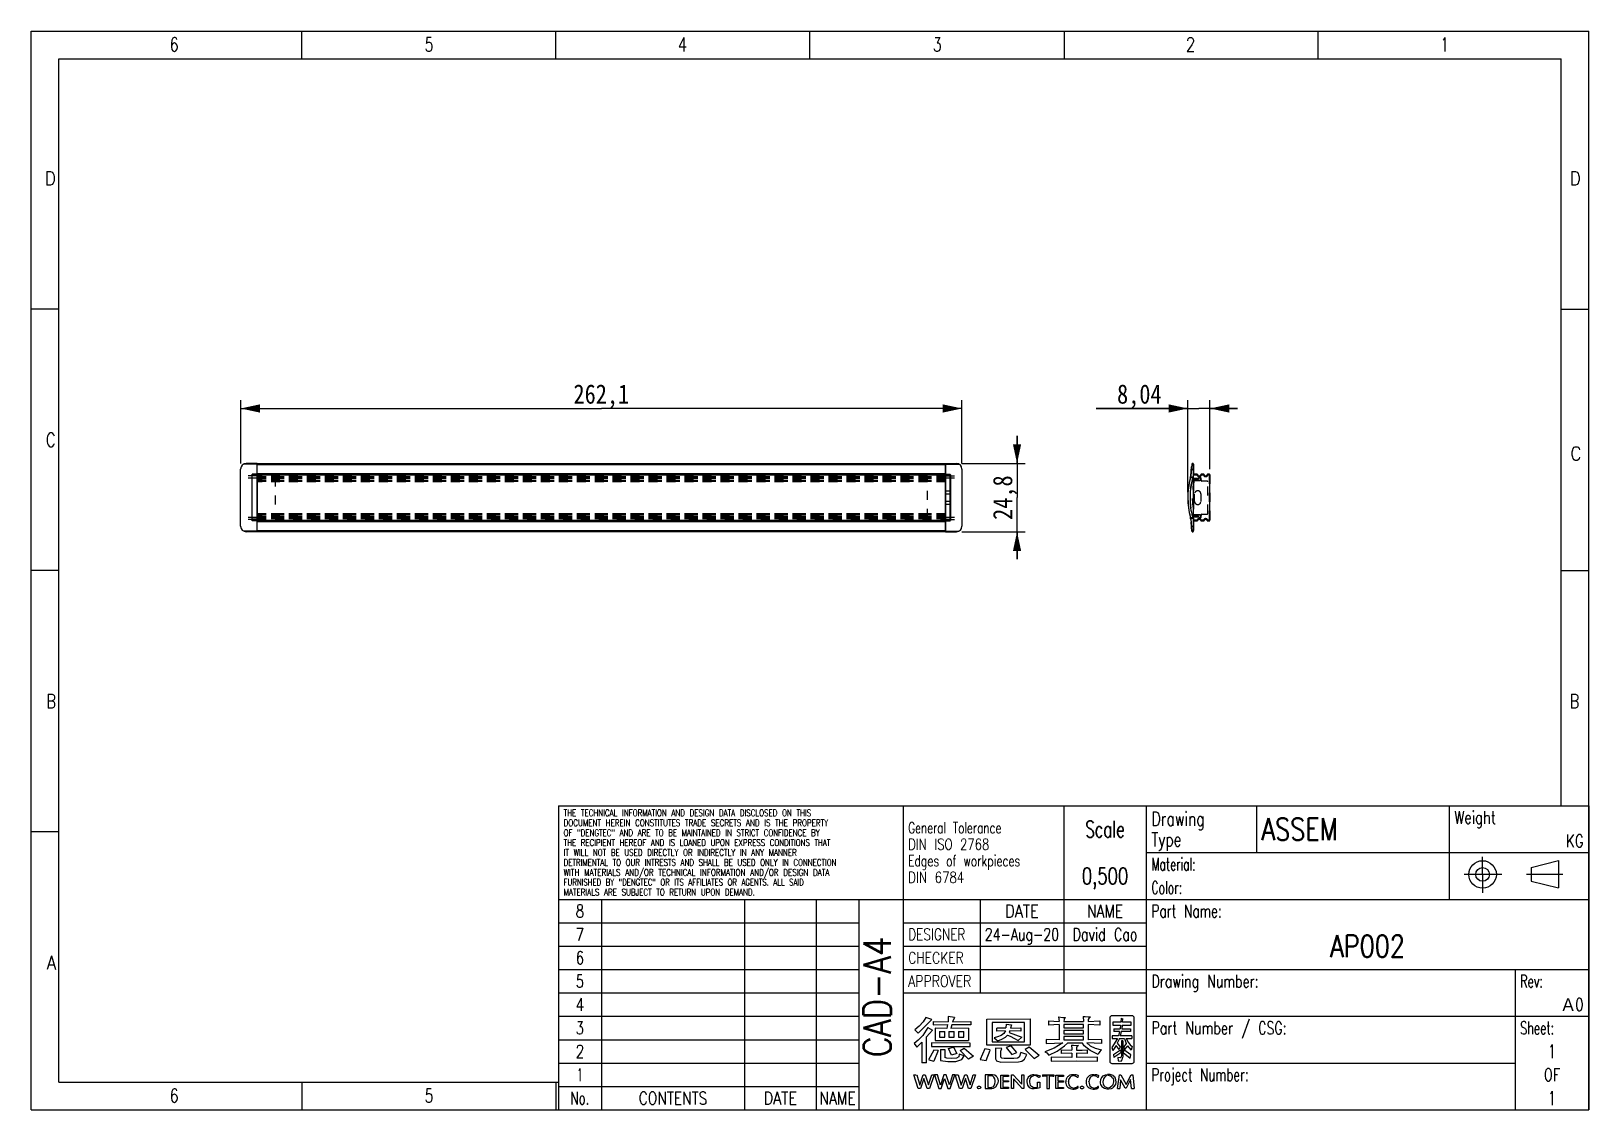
# Model space of a CAD drawing. Extents: x 14 to 580, y 14 to 406.
import ezdxf
from ezdxf.enums import TextEntityAlignment as Align

# ---------------------------------------------------------------- set-up
doc = ezdxf.new("R2010")
doc.units = 0
doc.header["$LTSCALE"] = 32.67
doc.linetypes.add('HIDDEN', pattern=[0.2, 0.1, -0.1])
doc.layers.get('0').update_dxf_attribs({"linetype": 'CONTINUOUS'})
for name, color, linetype in [('AP002-BASE2', 7, 'CONTINUOUS'), ('AP002-BASE3', 7, 'CONTINUOUS'), ('AP002-DIFFUSE3', 7, 'CONTINUOUS'), ('AP002-ENDCAP-012', 7, 'CONTINUOUS'), ('AP002-ENDCAP-013', 7, 'CONTINUOUS'), ('AP002-ENDCAP-022', 7, 'CONTINUOUS'), ('AP002-ENDCAP-023', 7, 'CONTINUOUS'), ('AP0024', 7, 'CONTINUOUS'), ('AP0029', 7, 'CONTINUOUS')]:
    doc.layers.add(name, color=color, linetype=linetype)
doc.styles.get("Standard").update_dxf_attribs({"font": 'SIMHEI.SHX', "width": 0.85})
doc.styles.add('TEXTSTYLE_2', font='TXT.TTF')
doc.styles.add('TEXTSTYLE_3', font='TXT.TTF')
doc.styles.add('TEXTSTYLE_4', font='TXT.TTF')
doc.styles.add('TEXTSTYLE_5', font='TXT.TTF')
doc.styles.add('TEXTSTYLE_6', font='TXT.TTF')
doc.styles.add('TEXTSTYLE_8', font='gdt', dxfattribs={"width": 0.55})
doc.dimstyles.get("Standard").update_dxf_attribs({"dimtxt": 2.5, "dimasz": 2.5, "dimexe": 1.25, "dimexo": 0.625, "dimtad": 1, "dimcen": 2.5, "dimazin": 3, "dimtfac": 1, "dimtmove": 0, "dimatfit": 3})

msp = doc.modelspace()

# ---------------------------------------------------------------- texts
at = {"layer": 'AP0029', "color": 7, "style": 'TEXTSTYLE_2'}
for s, width, p in [('6', 0.785714, (67.634, 398.659)), ('4', 0.785714, (252.301, 398.659)), ('2', 0.785714, (436.967, 398.659)), ('D', 0.904762, (23, 350)), ('C', 0.833333, (23, 255)), ('B', 0.785714, (23, 160)), ('A', 0.857143, (23, 65)), ('6', 0.785714, (67.634, 16.659))]:
    msp.add_text(s, height=5, dxfattribs=dict(at, width=width)).set_placement(p, align=Align.RIGHT)
for s, width, p in [('5', 0.714286, (157.033, 398.659)), ('3', 0.714286, (341.699, 398.659)), ('1', 0.571429, (526.366, 398.659)), ('D', 0.904762, (573, 350)), ('B', 0.785714, (573, 160)), ('5', 0.714286, (157.033, 16.659))]:
    msp.add_text(s, height=5, dxfattribs=dict(at, width=width)).set_placement(p)
at = {"layer": 'AP0029', "color": 7, "style": 'TEXTSTYLE_2', "text_generation_flag": 2, "width": 0.833333}
msp.add_text('C', height=5, rotation=180, dxfattribs=at).set_placement((577.167, 255), align=Align.RIGHT)
at = {"layer": 'AP0029', "color": 3}
for s, height, style, width, p in [('THE TECHNICAL INFORMATION AND DESIGN DATA DISCLOSED ON THIS', 2.4, 'TEXTSTYLE_3', 0.786118, (207.475, 120.7)), ('DOCUMENT HEREIN CONSTITUTES TRADE SECRETS AND IS THE PROPERTY', 2.4, 'TEXTSTYLE_3', 0.790398, (207.475, 117.1)), ('Drawing', 5, 'TEXTSTYLE_5', 0.744898, (421.075, 117.25)), ('ASSEM', 8, 'TEXTSTYLE_5', 0.8, (461.075, 112)), ('Weight ', 4.6, 'TEXTSTYLE_5', 0.768707, (531.075, 117.95)), ('OF "DENGTEC" AND ARE TO BE MAINTAINED IN STRICT CONFIDENCE BY', 2.4, 'TEXTSTYLE_3', 0.782592, (207.475, 113.5)), ('General Tolerance', 4, 'TEXTSTYLE_4', 0.693277, (332.675, 114.5)), ('Type ', 5, 'TEXTSTYLE_5', 0.738095, (421.075, 109.75)), ('THE RECIPIENT HEREOF AND IS LOANED UPON EXPRESS CONDITIONS THAT', 2.4, 'TEXTSTYLE_3', 0.779289, (207.475, 109.9)), ('IT WILL NOT BE USED DIRECTLY OR INDIRECTLY IN ANY MANNER ', 2.4, 'TEXTSTYLE_3', 0.784879, (207.475, 106.3)), ('DIN ISO 2768', 4, 'TEXTSTYLE_4', 0.771825, (332.675, 108.5)), ('WITH MATERIALS AND/OR TECHNICAL INFORMATION AND/OR DESIGN DATA', 2.4, 'TEXTSTYLE_3', 0.797619, (207.475, 99.1)), ('DETRIMENTAL TO OUR INTRESTS AND SHALL BE USED ONLY IN CONNECTION ', 2.4, 'TEXTSTYLE_3', 0.780586, (207.475, 102.7)), ('Edges of workpieces', 4, 'TEXTSTYLE_4', 0.711779, (332.675, 102.5)), ('Material:', 4.6, 'TEXTSTYLE_5', 0.621693, (421.075, 100.95)), ('FURNISHED BY "DENGTEC" OR ITS AFFILIATES OR AGENTS. ALL SAID', 2.4, 'TEXTSTYLE_3', 0.76746, (207.475, 95.5)), ('DIN 6784', 4, 'TEXTSTYLE_4', 0.782738, (332.675, 96.5)), ('Color:', 4.6, 'TEXTSTYLE_5', 0.626984, (421.075, 92.45)), ('MATERIALS ARE SUBJECT TO RETURN UPON DEMAND.', 2.4, 'TEXTSTYLE_3', 0.785714, (207.475, 91.9)), ('Part Name:', 4.6, 'TEXTSTYLE_5', 0.7, (421.075, 83.95)), ('DESIGNER', 4.2, 'TEXTSTYLE_6', 0.764881, (332.675, 75.65)), ('CHECKER', 4.2, 'TEXTSTYLE_6', 0.778912, (332.675, 67.15)), ('APPROVER', 4.2, 'TEXTSTYLE_6', 0.791667, (332.675, 58.65)), ('Drawing Number:', 4.6, 'TEXTSTYLE_5', 0.72381, (421.075, 58.45)), ('Rev:', 4.6, 'TEXTSTYLE_5', 0.642857, (555.075, 58.45)), ('Part Number / CSG:', 4.6, 'TEXTSTYLE_5', 0.727513, (421.075, 41.45)), ('Sheet:', 4.6, 'TEXTSTYLE_5', 0.642857, (555.075, 41.45)), ('Project Number:', 4.6, 'TEXTSTYLE_5', 0.680952, (421.075, 24.45))]:
    msp.add_text(s, height=height, dxfattribs=dict(at, style=style, width=width)).set_placement(p)
at = {"layer": 'AP0029', "color": 3, "style": 'TEXTSTYLE_5'}
for s, height, width, p in [('Scale', 6, 0.671429, (404.2, 113)), ('0,500', 6, 0.728571, (404.2, 96)), ('8', 4.6, 0.785714, (213.4, 83.95)), ('DATE', 4.6, 0.833333, (374, 83.95)), ('NAME', 4.6, 0.803571, (404.2, 83.95)), ('7', 4.6, 0.785714, (213.4, 75.45)), ('24-Aug-20', 4.4, 0.761905, (374, 75.55)), ('David Cao', 4.6, 0.73545, (404.2, 75.45)), ('AP002', 8, 0.8, (499.6, 69.5)), ('6', 4.6, 0.785714, (213.4, 66.95)), ('5', 4.6, 0.714286, (213.4, 58.45)), ('4', 4.6, 0.785714, (213.4, 49.95)), ('3', 4.6, 0.714286, (213.4, 41.45)), ('2', 4.6, 0.785714, (213.4, 32.95)), ('1', 5, 0.571429, (566.6, 32.75)), ('1', 4.6, 0.571429, (213.4, 24.45)), ('OF', 4.6, 0.75, (566.6, 24.45)), ('No.', 4.6, 0.690476, (213.4, 15.95)), ('CONTENTS', 4.6, 0.800595, (247.2, 15.95)), ('DATE', 4.6, 0.833333, (286.2, 15.95)), ('NAME', 4.6, 0.803571, (307, 15.95)), ('1', 5, 0.571429, (566.6, 15.75))]:
    msp.add_text(s, height=height, dxfattribs=dict(at, width=width)).set_placement(p, align=Align.CENTER)
at = {"layer": 'AP0029', "color": 3, "style": 'TEXTSTYLE_5', "width": 0.785714}
for s, p in [('  KG', (578.125, 109.45)), ('0', (578.125, 49.95))]:
    msp.add_text(s, height=4.6, dxfattribs=at).set_placement(p, align=Align.RIGHT)
at = {"layer": 'AP0029', "color": 3, "style": 'TEXTSTYLE_2', "width": 0.825397}
msp.add_text('CAD-A4', height=10, rotation=90, dxfattribs=at).set_placement((326.425, 77.012), align=Align.RIGHT)
at = {"layer": 'AP0029', "color": 3, "style": 'TEXTSTYLE_8'}
msp.add_text('A', height=4.6, dxfattribs=at).set_placement((574.511, 49.95), align=Align.RIGHT)

# ---------------------------------------------------------------- blocks, each defined once
blk = doc.blocks.new('SYMBOL_283_BL0', base_point=(374.78, 34.86))
at = {"layer": 'AP0029', "color": 7}
for p, q in [((336.31, 41.86), (341.3, 46.84)), ((338.1, 45.94), (336.66, 44.38)), ((339.1, 47.61), (338.1, 45.94)), ((341.3, 46.84), (339.1, 47.61)), ((341.74, 46.12), (341.74, 44.85)), ((341.74, 46.12), (347.17, 46.03)), ((347.18, 47.9), (347.17, 46.03)), ((349.45, 47.59), (347.18, 47.9)), ((349.45, 47.59), (348.82, 46.03)), ((348.82, 46.03), (355.48, 46.08)), ((355.48, 46.08), (355.48, 44.86)), ((361.23, 37.51), (361.28, 46.99)), ((361.28, 46.99), (377.01, 47.02)), ((363.25, 45.72), (363.25, 38.77)), ((374.99, 45.72), (363.25, 45.72)), ((374.99, 38.77), (374.99, 45.72)), ((377.01, 47.02), (377.01, 37.51)), ((383.7, 46.32), (387.54, 46.15)), ((383.7, 46.32), (383.7, 44.83)), ((387.31, 47.76), (387.54, 46.15)), ((387.31, 47.76), (388.91, 47.61)), ((388.91, 47.61), (389.85, 47.6)), ((389.3, 46.78), (389.29, 46.15)), ((389.29, 46.15), (396.42, 46.15)), ((389.43, 47.18), (389.3, 46.78)), ((389.85, 47.6), (389.43, 47.18)), ((396.28, 47.96), (396.42, 46.15)), ((396.28, 47.96), (396.98, 47.88)), ((396.98, 47.88), (398.08, 47.8)), ((398.08, 47.8), (398.94, 47.79)), ((398.27, 47.21), (398.13, 46.82)), ((398.13, 46.82), (398.13, 46.14)), ((398.13, 46.14), (402.28, 46.31)), ((398.94, 47.79), (398.27, 47.21)), ((402.28, 46.31), (402.28, 44.82)), ((405.9, 47.37), (405.9, 31.66)), ((414.04, 48.16), (406.7, 48.16)), ((409.97, 45.82), (407.08, 45.82)), ((407.08, 45.82), (407.08, 44.8)), ((410.08, 47.31), (409.97, 45.82)), ((410.08, 47.31), (410.67, 47.13)), ((410.56, 45.82), (410.67, 47.13)), ((413.66, 45.82), (410.56, 45.82)), ((413.66, 44.8), (413.66, 45.82)), ((414.83, 31.66), (414.83, 47.37)), ((336.66, 44.38), (335.05, 43.09)), ((335.05, 43.09), (336.31, 41.86)), ((337.99, 41.01), (336.32, 39.31)), ((339.82, 43.9), (337.99, 41.01)), ((339.33, 40.59), (341.52, 42.91)), ((339.33, 31.06), (339.33, 40.59)), ((339.82, 43.9), (341.52, 42.91)), ((341.75, 44.85), (347, 44.96)), ((342.45, 43.66), (342.43, 39.24)), ((346.68, 43.55), (342.45, 43.66)), ((344.01, 42.51), (344.01, 40.37)), ((344.03, 42.51), (346.02, 42.51)), ((344.03, 40.37), (346.02, 40.37)), ((346.02, 40.37), (346.02, 42.51)), ((347, 44.97), (346.68, 43.55)), ((347.46, 42.51), (347.46, 40.37)), ((347.46, 42.51), (349.44, 42.51)), ((347.46, 40.37), (349.44, 40.37)), ((348.49, 44.95), (348.16, 43.54)), ((354.56, 43.65), (348.16, 43.54)), ((355.48, 44.86), (348.49, 44.95)), ((349.44, 40.37), (349.44, 42.51)), ((350.92, 42.51), (350.92, 40.37)), ((350.95, 42.51), (352.93, 42.51)), ((350.95, 40.37), (352.93, 40.37)), ((352.93, 40.37), (352.93, 42.51)), ((354.56, 43.65), (354.54, 39.24)), ((365.13, 40.5), (363.92, 40.21)), ((363.92, 40.21), (364.7, 39.62)), ((364.74, 43.64), (364.74, 42.62)), ((368.01, 42.72), (364.88, 42.59)), ((364.9, 43.83), (368.17, 43.81)), ((366.52, 41.04), (365.13, 40.5)), ((365.2, 39.07), (366.76, 39.68)), ((367.44, 41.77), (366.52, 41.04)), ((366.76, 39.68), (368.05, 40.46)), ((368.01, 42.72), (367.44, 41.77)), ((368.05, 40.46), (368.76, 41.14)), ((368.26, 45.12), (368.17, 43.81)), ((368.26, 45.12), (370.24, 44.84)), ((368.76, 41.14), (369.77, 40.72)), ((369.64, 42.72), (369.37, 42.06)), ((369.37, 42.06), (373.94, 40.46)), ((373.57, 42.59), (369.64, 42.72)), ((369.77, 40.72), (371.35, 39.95)), ((370.24, 44.84), (369.9, 43.72)), ((369.9, 43.72), (373.57, 43.84)), ((371.35, 39.95), (372.6, 39.21)), ((372.6, 39.21), (373.94, 40.46)), ((373.57, 43.84), (373.57, 42.59)), ((387.55, 44.97), (383.7, 44.83)), ((387.55, 44.97), (387.55, 39.42)), ((396.42, 44.97), (389.29, 44.97)), ((389.29, 44.97), (389.29, 43.82)), ((389.29, 43.82), (396.42, 43.82)), ((396.42, 42.86), (389.29, 42.86)), ((389.29, 42.86), (389.29, 41.61)), ((389.29, 41.61), (396.42, 41.61)), ((396.42, 40.65), (389.29, 40.65)), ((389.29, 40.65), (389.29, 39.43)), ((396.42, 43.82), (396.42, 44.97)), ((396.42, 41.61), (396.42, 42.86)), ((396.42, 39.43), (396.42, 40.65)), ((402.28, 44.82), (398.13, 44.97)), ((398.13, 44.97), (398.13, 39.42)), ((408.71, 39.88), (406.66, 36.7)), ((409.05, 40.91), (406.79, 40.91)), ((406.79, 40.91), (406.79, 39.88)), ((406.79, 39.88), (408.71, 39.88)), ((407.08, 44.8), (409.86, 44.8)), ((407.34, 43.47), (409.67, 43.47)), ((407.34, 43.47), (407.34, 42.44)), ((409.48, 42.44), (407.34, 42.44)), ((409.43, 39.88), (408.67, 38.17)), ((409.48, 42.44), (409.05, 40.91)), ((409.43, 39.88), (411.28, 39.88)), ((409.86, 44.8), (409.67, 43.47)), ((410.11, 42.44), (409.74, 40.91)), ((413.96, 40.91), (409.74, 40.91)), ((413.41, 42.44), (410.11, 42.44)), ((410.45, 44.8), (410.28, 43.47)), ((410.28, 43.47), (413.41, 43.47)), ((410.45, 44.8), (413.66, 44.8)), ((411.28, 39.88), (411.93, 38.06)), ((411.89, 39.88), (412.55, 38.56)), ((411.89, 39.88), (413.96, 39.88)), ((413.41, 43.47), (413.41, 42.44)), ((413.96, 40.91), (413.96, 39.88)), ((336.32, 39.31), (334.83, 38.16)), ((334.83, 38.16), (335.82, 36.75)), ((335.82, 36.75), (337.61, 38.59)), ((337.61, 38.59), (337.61, 31.06)), ((341.99, 35.73), (340.09, 32.21)), ((355.15, 38.27), (341.18, 38.29)), ((341.18, 38.29), (341.18, 37.02)), ((341.18, 37.02), (355.15, 37.05)), ((343.55, 35.51), (341.99, 35.73)), ((343.55, 35.51), (342.01, 31.65)), ((342.43, 39.24), (354.54, 39.24)), ((344.41, 35.97), (346.02, 35.87)), ((344.41, 35.97), (344.41, 31.96)), ((346.02, 35.87), (346.02, 33.01)), ((347.34, 36.35), (349.11, 36.76)), ((348.47, 33.89), (347.34, 36.35)), ((350.32, 34.42), (348.47, 33.89)), ((349.11, 36.76), (350.32, 34.42)), ((351.23, 34.29), (351.02, 33.3)), ((352.98, 33.6), (351.23, 34.29)), ((351.61, 35.53), (353.06, 36.36)), ((354.64, 32.44), (351.61, 35.53)), ((353.06, 36.36), (356.39, 33.51)), ((355.15, 37.07), (355.15, 38.27)), ((360.48, 36.11), (358.82, 32.24)), ((362.45, 35.75), (360.48, 36.11)), ((361.07, 31.88), (362.44, 35.73)), ((377.01, 37.51), (361.23, 37.51)), ((363.25, 38.77), (374.99, 38.77)), ((364.35, 36.45), (364.37, 32.53)), ((366.7, 36.24), (364.35, 36.45)), ((364.7, 39.62), (365.2, 39.07)), ((366.3, 35.37), (366.7, 36.24)), ((366.36, 33.14), (366.3, 35.37)), ((370.11, 37.22), (368.29, 36.62)), ((368.29, 36.62), (370.3, 34.05)), ((372.18, 34.78), (370.11, 37.22)), ((370.3, 34.05), (372.18, 34.78)), ((373.52, 34.89), (373.28, 33.73)), ((375.75, 34.06), (373.55, 34.88)), ((374.92, 32.44), (375.75, 34.06)), ((376.68, 36.78), (375.21, 35.88)), ((375.21, 35.88), (378.4, 32.71)), ((380.23, 33.8), (376.68, 36.78)), ((385.77, 36.42), (382.3, 35.06)), ((382.3, 35.06), (383.01, 34.67)), ((387.55, 39.42), (382.87, 39.59)), ((382.87, 39.59), (382.87, 38.15)), ((382.87, 38.15), (388.89, 38.33)), ((383.01, 34.67), (383.78, 33.85)), ((383.79, 33.85), (386.79, 35.34)), ((388.89, 38.33), (385.77, 36.42)), ((386.79, 35.34), (389.51, 37.2)), ((388.3, 35.77), (392.18, 35.63)), ((388.3, 35.77), (388.3, 34.44)), ((392.18, 34.59), (388.3, 34.44)), ((389.29, 39.43), (396.42, 39.43)), ((389.51, 37.2), (390.52, 38.18)), ((396.03, 38.18), (390.52, 38.18)), ((392.01, 37.55), (392.16, 36.21)), ((392.01, 37.55), (392.76, 37.48)), ((392.16, 36.21), (392.18, 35.63)), ((392.18, 34.59), (392.18, 32.96)), ((392.76, 37.48), (393.86, 37.44)), ((393.86, 36.58), (393.85, 35.64)), ((393.85, 35.64), (395.91, 35.68)), ((397.68, 34.44), (393.85, 34.58)), ((393.85, 34.58), (393.85, 32.96)), ((393.86, 37.44), (394.51, 37.42)), ((393.98, 36.94), (393.86, 36.58)), ((394.51, 37.42), (393.98, 36.94)), ((395.91, 35.68), (397.68, 35.76)), ((396.68, 37.26), (396.03, 38.18)), ((398.85, 35.57), (396.68, 37.26)), ((397.62, 38.33), (398.85, 37.29)), ((402.9, 38.14), (397.62, 38.33)), ((397.68, 35.76), (397.68, 34.44)), ((402.9, 39.59), (398.13, 39.42)), ((398.85, 37.29), (400.6, 36.43)), ((401.74, 34.12), (398.85, 35.57)), ((400.6, 36.43), (402.93, 35.85)), ((401.95, 34.7), (401.74, 34.12)), ((402.4, 35.36), (401.95, 34.7)), ((402.93, 35.85), (402.4, 35.36)), ((402.9, 39.59), (402.9, 38.14)), ((406.66, 36.7), (407, 35.61)), ((408.27, 37.39), (407, 35.61)), ((407.22, 34.16), (409.81, 35.76)), ((407.22, 34.16), (407.4, 33.02)), ((409.94, 34.7), (407.4, 33.02)), ((409.33, 35.87), (408.27, 37.39)), ((408.67, 38.17), (409.68, 36.85)), ((409.68, 36.85), (409.33, 35.87)), ((409.81, 35.76), (409.94, 34.7)), ((410.71, 39.08), (410.14, 39.08)), ((410.14, 39.08), (410.14, 33.81)), ((410.71, 39.08), (410.71, 33.14)), ((411.05, 35.78), (410.82, 34.8)), ((410.82, 34.8), (413.29, 32.77)), ((411.93, 38.06), (410.98, 36.93)), ((410.98, 36.93), (411.29, 35.98)), ((413.56, 33.97), (411.05, 35.78)), ((412.37, 37.32), (411.29, 35.98)), ((412.37, 37.32), (412.93, 36.56)), ((412.55, 38.56), (413.32, 37.62)), ((412.93, 36.56), (413.72, 35.74)), ((413.29, 32.77), (413.56, 33.97)), ((413.32, 37.62), (414.08, 37.01)), ((414.08, 37.01), (413.72, 35.74)), ((339.33, 31.06), (337.61, 31.06)), ((340.13, 32.2), (342.01, 31.65)), ((344.41, 31.96), (347.11, 31.54)), ((346.71, 32.76), (346.02, 33.01)), ((348.47, 32.69), (346.71, 32.76)), ((347.11, 31.54), (350.01, 31.58)), ((350.22, 32.79), (348.47, 32.69)), ((350.01, 31.58), (352.16, 32.24)), ((351.02, 33.3), (350.22, 32.79)), ((352.16, 32.24), (352.98, 33.6)), ((356.39, 33.51), (354.64, 32.44)), ((358.82, 32.24), (361.07, 31.88)), ((364.37, 32.53), (364.79, 31.79)), ((364.79, 31.79), (366.33, 31.38)), ((366.33, 31.38), (372.76, 31.4)), ((366.67, 32.78), (366.36, 33.14)), ((367.54, 32.62), (366.67, 32.78)), ((371.08, 32.61), (367.54, 32.62)), ((372.45, 32.8), (371.08, 32.61)), ((373.01, 33.17), (372.45, 32.8)), ((372.76, 31.4), (373.98, 31.68)), ((373.28, 33.73), (373.01, 33.17)), ((373.98, 31.68), (374.92, 32.44)), ((378.4, 32.71), (380.29, 33.83)), ((392.18, 32.96), (384.64, 33.11)), ((384.64, 33.11), (384.64, 31.65)), ((384.64, 31.65), (393.7, 31.79)), ((393.7, 31.79), (401.46, 31.65)), ((401.46, 33.11), (393.85, 32.96)), ((401.46, 31.65), (401.46, 33.11)), ((406.7, 30.86), (414.04, 30.86)), ((409.73, 32.95), (408.83, 33.07)), ((408.83, 33.07), (408.92, 31.75)), ((408.92, 31.75), (410.04, 31.72)), ((409.96, 33.06), (409.73, 32.95)), ((410.09, 33.3), (409.96, 33.06)), ((410.04, 31.72), (410.47, 32.16)), ((410.14, 33.81), (410.09, 33.3)), ((410.47, 32.16), (410.71, 33.14)), ((334.73, 26.7), (335.61, 26.69)), ((336.32, 21.74), (334.73, 26.7)), ((335.76, 26.69), (336.88, 22.98)), ((336.88, 22.98), (338.14, 26.7)), ((338.41, 25.4), (337.18, 21.74)), ((338.14, 26.7), (338.89, 26.69)), ((339.57, 21.74), (338.41, 25.4)), ((338.89, 26.69), (340.11, 23.03)), ((340.11, 23.03), (341.29, 26.7)), ((342.08, 26.69), (340.37, 21.74)), ((341.29, 26.7), (342.08, 26.69)), ((342.26, 26.7), (343.85, 21.74)), ((343.28, 26.69), (342.26, 26.7)), ((344.41, 22.98), (343.28, 26.69)), ((345.67, 26.69), (344.41, 22.98)), ((344.71, 21.74), (345.93, 25.4)), ((346.42, 26.69), (345.67, 26.69)), ((345.93, 25.4), (347.1, 21.74)), ((347.64, 23.03), (346.42, 26.69)), ((348.81, 26.7), (347.64, 23.03)), ((347.9, 21.74), (349.61, 26.69)), ((349.61, 26.69), (348.81, 26.7)), ((349.78, 26.7), (350.81, 26.69)), ((351.38, 21.74), (349.78, 26.7)), ((350.81, 26.69), (351.93, 22.98)), ((351.93, 22.98), (353.2, 26.7)), ((353.46, 25.4), (352.24, 21.74)), ((353.2, 26.7), (353.95, 26.69)), ((354.63, 21.74), (353.46, 25.4)), ((353.95, 26.69), (355.17, 23.03)), ((355.17, 23.03), (356.34, 26.7)), ((357.14, 26.69), (355.43, 21.74)), ((356.34, 26.7), (357.14, 26.69)), ((363.33, 26.7), (360.62, 26.69)), ((360.62, 26.69), (360.62, 21.81)), ((361.57, 26.34), (361.57, 22.14)), ((362.5, 26.33), (361.57, 26.33)), ((363.41, 26.19), (362.5, 26.33)), ((364.1, 26.54), (363.33, 26.7)), ((363.85, 25.89), (363.41, 26.19)), ((363.72, 22.54), (364.15, 23.29)), ((364.11, 25.32), (363.85, 25.89)), ((364.86, 25.99), (364.1, 26.54)), ((364.26, 24.62), (364.11, 25.32)), ((364.15, 23.29), (364.28, 24.25)), ((364.28, 24.25), (364.26, 24.62)), ((364.51, 22.4), (365.16, 23.39)), ((364.86, 25.99), (365.22, 25.26)), ((365.34, 24.42), (365.16, 23.39)), ((365.22, 25.26), (365.34, 24.42)), ((366.35, 26.63), (369.18, 26.63)), ((366.35, 21.81), (366.35, 26.63)), ((369.18, 26.17), (367.07, 26.17)), ((367.07, 26.17), (367.07, 24.58)), ((367.07, 24.58), (369.18, 24.58)), ((369.18, 24.13), (367.07, 24.13)), ((367.07, 24.13), (367.07, 22.24)), ((369.18, 26.63), (369.18, 26.17)), ((369.18, 24.58), (369.18, 24.13)), ((370.23, 21.81), (370.23, 26.69)), ((370.23, 26.69), (370.85, 26.69)), ((370.85, 26.69), (373.95, 23.28)), ((374.12, 21.81), (370.95, 25.32)), ((370.95, 25.32), (370.95, 21.81)), ((373.95, 23.28), (373.95, 26.69)), ((373.95, 26.69), (374.67, 26.69)), ((374.67, 26.69), (374.67, 21.81)), ((375.81, 24.84), (375.73, 24.14)), ((375.73, 24.14), (376.01, 22.92)), ((376.28, 25.85), (375.81, 24.84)), ((376.01, 22.92), (376.69, 22.14)), ((377.11, 26.48), (376.28, 25.85)), ((376.76, 24.7), (376.73, 24.22)), ((376.73, 24.22), (376.82, 23.5)), ((376.89, 25.2), (376.76, 24.7)), ((376.82, 23.5), (377.04, 22.96)), ((377.17, 25.7), (376.89, 25.2)), ((377.04, 22.96), (377.46, 22.43)), ((377.82, 26.7), (377.11, 26.48)), ((377.7, 26.15), (377.17, 25.7)), ((378.5, 26.43), (377.7, 26.15)), ((378.38, 26.78), (377.82, 26.7)), ((378.38, 26.78), (379.47, 26.73)), ((379.12, 26.37), (378.5, 26.43)), ((380.14, 25.75), (379.12, 26.37)), ((379.47, 26.73), (380.62, 26.34)), ((379.67, 22.24), (379.67, 24.08)), ((379.67, 24.08), (380.56, 24.08)), ((380.39, 25.75), (380.14, 25.75)), ((380.62, 26.34), (380.39, 25.75)), ((380.56, 24.08), (380.55, 22.02)), ((381.46, 26.74), (385.56, 26.75)), ((381.46, 26.74), (381.46, 26.23)), ((381.46, 26.23), (381.75, 26.23)), ((381.75, 26.23), (383.05, 26.39)), ((383.05, 26.39), (383.05, 21.74)), ((383.97, 21.74), (383.97, 26.39)), ((383.97, 26.39), (385.27, 26.23)), ((385.27, 26.23), (385.56, 26.23)), ((385.56, 26.75), (385.55, 26.26)), ((386.31, 26.56), (389.14, 26.56)), ((386.31, 21.74), (386.31, 26.56)), ((389.14, 26.1), (387.03, 26.1)), ((387.03, 26.1), (387.03, 24.51)), ((387.03, 24.51), (389.14, 24.51)), ((389.14, 24.06), (387.03, 24.06)), ((387.03, 24.06), (387.03, 22.17)), ((389.14, 26.56), (389.14, 26.1)), ((389.14, 24.51), (389.14, 24.06)), ((389.9, 24.19), (389.9, 24.18)), ((390.93, 24.18), (390.93, 24.27)), ((392.87, 26.75), (392.58, 26.74)), ((392.72, 26.44), (392.76, 26.44)), ((392.76, 26.44), (392.84, 26.43)), ((392.84, 26.43), (392.92, 26.42)), ((392.92, 26.42), (393.22, 26.35)), ((393.47, 26.71), (393.16, 26.73)), ((393.77, 26.68), (393.47, 26.71)), ((393.79, 26.06), (394.06, 25.84)), ((394.06, 25.84), (394.41, 25.84)), ((394.41, 25.84), (394.58, 26.4)), ((397.32, 24.19), (397.32, 24.18)), ((398.35, 24.18), (398.35, 24.27)), ((400.29, 26.75), (400, 26.74)), ((400.14, 26.44), (400.18, 26.44)), ((400.18, 26.44), (400.26, 26.43)), ((400.26, 26.43), (400.34, 26.42)), ((400.34, 26.42), (400.64, 26.35)), ((400.89, 26.71), (400.57, 26.73)), ((401.19, 26.68), (400.89, 26.71)), ((401.21, 26.06), (401.48, 25.84)), ((401.48, 25.84), (401.83, 25.84)), ((401.83, 25.84), (402, 26.4)), ((402.55, 24.94), (402.45, 24.18)), ((402.45, 24.18), (402.48, 23.72)), ((402.48, 23.72), (402.6, 23.22)), ((402.94, 25.75), (402.55, 24.94)), ((402.6, 23.22), (403.05, 22.48)), ((402.98, 25.79), (403.58, 26.41)), ((403.48, 24.23), (403.72, 25.22)), ((403.63, 23.24), (403.48, 24.23)), ((403.58, 26.41), (404.35, 26.75)), ((403.63, 23.24), (403.8, 22.85)), ((403.72, 25.22), (404.22, 26.05)), ((404.33, 22.26), (403.8, 22.85)), ((404.72, 26.42), (404.22, 26.05)), ((404.35, 26.75), (405.13, 26.86)), ((405.33, 26.56), (404.72, 26.42)), ((406.11, 26.81), (405.13, 26.86)), ((405.33, 26.56), (406.1, 26.37)), ((406.86, 22.85), (406.05, 22.08)), ((406.52, 26.09), (406.1, 26.37)), ((407.13, 26.49), (406.11, 26.81)), ((406.91, 25.62), (406.52, 26.09)), ((407.04, 23.24), (406.86, 22.85)), ((406.91, 25.62), (407.1, 25.21)), ((407.24, 24.23), (407.04, 23.24)), ((407.1, 25.21), (407.22, 24.73)), ((407.13, 26.49), (407.6, 26.06)), ((407.22, 24.73), (407.24, 24.23)), ((407.44, 22.3), (408.08, 23.15)), ((407.6, 26.06), (407.88, 25.69)), ((408.18, 24.96), (407.88, 25.69)), ((408.08, 23.15), (408.27, 24.08)), ((408.27, 24.08), (408.18, 24.96)), ((408.78, 21.74), (409.47, 26.75)), ((409.47, 26.75), (409.98, 26.75)), ((409.88, 24.96), (409.59, 21.74)), ((411.46, 21.85), (409.88, 24.96)), ((409.98, 26.75), (411.84, 23.21)), ((411.84, 23.21), (413.74, 26.75)), ((413.5, 25.02), (411.87, 21.85)), ((413.8, 21.74), (413.5, 25.02)), ((413.74, 26.75), (414.26, 26.75)), ((414.26, 26.75), (414.83, 21.74)), ((337.18, 21.74), (336.32, 21.74)), ((340.37, 21.74), (339.57, 21.74)), ((343.85, 21.74), (344.71, 21.74)), ((347.1, 21.74), (347.9, 21.74)), ((352.24, 21.74), (351.38, 21.74)), ((355.43, 21.74), (354.63, 21.74)), ((357.83, 22.06), (357.91, 22.39)), ((357.98, 21.77), (357.83, 22.06)), ((357.91, 22.39), (358.26, 22.58)), ((358.26, 21.68), (357.98, 21.77)), ((358.26, 22.58), (358.59, 22.59)), ((358.73, 21.71), (358.26, 21.68)), ((358.59, 22.59), (358.89, 22.44)), ((358.98, 21.92), (358.73, 21.71)), ((358.89, 22.44), (359.02, 22.21)), ((359.02, 22.21), (358.98, 21.92)), ((360.62, 21.81), (362.96, 21.81)), ((361.57, 22.14), (362.34, 22.14)), ((362.34, 22.14), (363.12, 22.21)), ((363.02, 21.81), (363.67, 21.91)), ((363.12, 22.21), (363.72, 22.54)), ((363.67, 21.91), (364.51, 22.4)), ((369.18, 21.81), (366.35, 21.81)), ((367.07, 22.24), (369.18, 22.24)), ((369.18, 22.24), (369.18, 21.81)), ((370.95, 21.81), (370.23, 21.81)), ((374.67, 21.81), (374.12, 21.81)), ((376.69, 22.14), (377.66, 21.75)), ((378.08, 22.07), (377.46, 22.43)), ((377.66, 21.75), (378.45, 21.7)), ((378.66, 21.96), (378.08, 22.07)), ((379.6, 21.79), (378.45, 21.7)), ((379.19, 22.03), (378.66, 21.96)), ((379.19, 22.03), (379.67, 22.24)), ((380.55, 22.02), (379.6, 21.79)), ((383.05, 21.74), (383.97, 21.74)), ((389.14, 21.74), (386.31, 21.74)), ((387.03, 22.17), (389.14, 22.17)), ((389.14, 22.17), (389.14, 21.74)), ((392.5, 21.56), (392.79, 21.56)), ((392.79, 21.56), (392.99, 21.57)), ((392.99, 21.57), (393.19, 21.59)), ((393.19, 21.59), (393.39, 21.63)), ((393.39, 21.63), (393.6, 21.67)), ((393.6, 21.67), (393.65, 21.69)), ((393.65, 21.69), (393.71, 21.7)), ((393.71, 21.7), (394.01, 21.8)), ((394.01, 21.8), (394.11, 21.85)), ((394.11, 21.85), (394.21, 21.9)), ((394.47, 22.47), (394.18, 22.46)), ((394.21, 21.9), (394.31, 21.96)), ((394.31, 21.96), (394.41, 22.02)), ((394.41, 22.02), (394.47, 22.47)), ((395.28, 21.98), (395.31, 22.3)), ((395.41, 21.77), (395.28, 21.98)), ((395.31, 22.3), (395.47, 22.51)), ((395.7, 21.68), (395.41, 21.77)), ((395.47, 22.51), (395.7, 22.58)), ((395.7, 22.58), (396.02, 22.59)), ((396.01, 21.68), (395.7, 21.68)), ((396.16, 21.71), (396.01, 21.68)), ((396.02, 22.59), (396.26, 22.5)), ((396.36, 21.85), (396.16, 21.71)), ((396.26, 22.5), (396.43, 22.3)), ((396.46, 22.12), (396.36, 21.85)), ((396.43, 22.3), (396.46, 22.12)), ((399.92, 21.56), (400.21, 21.56)), ((400.21, 21.56), (400.41, 21.57)), ((400.41, 21.57), (400.61, 21.59)), ((400.61, 21.59), (400.81, 21.63)), ((400.81, 21.63), (401.02, 21.67)), ((401.02, 21.67), (401.07, 21.69)), ((401.07, 21.69), (401.13, 21.7)), ((401.13, 21.7), (401.43, 21.8)), ((401.43, 21.8), (401.53, 21.85)), ((401.53, 21.85), (401.63, 21.9)), ((401.88, 22.47), (401.6, 22.46)), ((401.63, 21.9), (401.73, 21.96)), ((401.73, 21.96), (401.83, 22.02)), ((401.83, 22.02), (401.88, 22.47)), ((403.05, 22.48), (403.35, 22.22)), ((403.35, 22.22), (404.02, 21.83)), ((404.02, 21.83), (404.85, 21.63)), ((405.37, 21.9), (404.33, 22.26)), ((404.85, 21.63), (405.56, 21.62)), ((406.05, 22.08), (405.37, 21.9)), ((405.56, 21.62), (406.54, 21.79)), ((406.54, 21.79), (407.01, 22.01)), ((407.01, 22.01), (407.44, 22.3)), ((408.78, 21.74), (409.59, 21.74)), ((411.87, 21.85), (411.46, 21.85)), ((413.8, 21.74), (414.83, 21.74))]:
    blk.add_line(p, q, dxfattribs=at)
for centre, radius, start, end in [((406.7, 47.37), 0.799, 90, 180), ((414.04, 47.37), 0.799, 0, 90), ((406.7, 31.66), 0.799, 180, 270), ((414.04, 31.66), 0.799, 270, 360), ((392.4, 24.21), 2.5, 158.0467, 180.3952), ((392.82, 24.13), 2.93, 179.1046, 200.8922), ((392.6, 24.1), 2.73, 136.7287, 157.5392), ((392.36, 24.05), 2.46, 202.8963, 250.0701), ((392.3, 24.39), 2.32, 111.1471, 136.841), ((393.49, 24.31), 2.56, 160.119, 180.9693), ((394.42, 24.2), 3.49, 180.1894, 197.9684), ((392.9, 24.5), 1.94, 135.1351, 159.4747), ((392.58, 23.6), 1.55, 197.9155, 229.0523), ((392.53, 23.7), 3.04, 89.1542, 110.4525), ((392.91, 24.52), 1.94, 95.5685, 135.5687), ((392.97, 27.43), 0.691, 260.9564, 273.018), ((393.12, 27.48), 0.75, 261.6919, 272.7717), ((392.58, 24.37), 2.07, 63.4314, 72.1964), ((392.57, 24.35), 2.09, 54.3712, 63.3981), ((393.37, 24.06), 2.65, 68.5873, 81.3424), ((393.69, 24.97), 1.68, 58.0891, 67.5455), ((399.82, 24.21), 2.5, 158.0467, 180.3952), ((400.24, 24.13), 2.93, 179.1046, 200.8922), ((400.02, 24.1), 2.73, 136.7287, 157.5392), ((399.78, 24.05), 2.46, 202.8963, 250.0701), ((399.72, 24.39), 2.32, 111.1471, 136.841), ((400.91, 24.31), 2.56, 160.119, 180.9693), ((401.84, 24.2), 3.49, 180.1894, 197.9684), ((400.32, 24.5), 1.94, 135.1351, 159.4747), ((400, 23.6), 1.55, 197.9155, 229.0523), ((399.95, 23.7), 3.04, 89.1542, 110.4525), ((400.33, 24.52), 1.94, 95.5685, 135.5687), ((400.39, 27.43), 0.691, 260.9564, 273.018), ((400.54, 27.48), 0.75, 261.6919, 272.7717), ((400, 24.37), 2.08, 54.329, 72.1869), ((400.79, 24.06), 2.65, 68.5873, 81.3424), ((401.11, 24.97), 1.68, 58.0891, 67.5455), ((392.48, 24.41), 2.85, 250.2982, 270.5014), ((393.02, 24.11), 2.23, 229.1447, 246.9842), ((392.91, 23.89), 1.98, 247.3414, 266.3689), ((392.59, 24.53), 2.63, 274.3561, 282.4978), ((392.67, 24.17), 2.26, 282.3564, 291.9904), ((392.67, 24.31), 2.39, 290.9261, 300.3826), ((392.8, 24.1), 2.14, 300.1226, 310.0864), ((399.9, 24.41), 2.85, 250.2982, 270.5014), ((400.44, 24.11), 2.23, 229.1447, 246.9842), ((400.33, 23.89), 1.98, 247.3414, 266.3689), ((400.01, 24.53), 2.63, 274.3561, 282.4978), ((400.09, 24.17), 2.26, 282.3564, 291.9904), ((400.08, 24.31), 2.39, 290.9261, 300.3826), ((400.22, 24.1), 2.14, 300.1226, 310.0864)]:
    blk.add_arc(centre, radius, start, end, dxfattribs=at)
blk = doc.blocks.new('_FILLED')
at = {"color": 0, "linetype": 'BYBLOCK'}
blk.add_solid([(0, 0), (-1, 0.214), (-1, -0.214)], dxfattribs=at)
blk = doc.blocks.new('*D0')
at = {"layer": 'AP0024', "color": 3}
for p, q in [((90.13, 248.88), (90.13, 271.88)), ((352.23, 248.88), (352.23, 271.88)), ((90.13, 268.88), (221.18, 268.88)), ((352.23, 268.88), (221.18, 268.88))]:
    blk.add_line(p, q, dxfattribs=at)
at = {"layer": 'AP0024', "color": 3, "xscale": 7, "yscale": 7, "zscale": 7, "rotation": 180}
blk.add_blockref('_FILLED', (90.13, 268.88), dxfattribs=at)
at = {"layer": 'AP0024', "color": 3, "xscale": 7, "yscale": 7, "zscale": 7}
blk.add_blockref('_FILLED', (352.23, 268.88), dxfattribs=at)
at = {"layer": 'AP0024', "color": 3, "width": 0.85}
blk.add_text('262,1', height=7, dxfattribs=at).set_placement((221.18, 270.63), align=Align.CENTER)
blk = doc.blocks.new('*D1')
at = {"layer": 'AP0024', "color": 3}
for p, q in [((372.23, 248.88), (372.23, 258.88)), ((372.23, 258.88), (372.23, 236.48)), ((352.23, 248.88), (375.23, 248.88)), ((372.23, 214.08), (372.23, 236.48)), ((352.23, 224.08), (375.23, 224.08)), ((372.23, 224.08), (372.23, 214.08))]:
    blk.add_line(p, q, dxfattribs=at)
at = {"layer": 'AP0024', "color": 3, "xscale": 7, "yscale": 7, "zscale": 7}
for p, rotation in [((372.23, 248.88), 270), ((372.23, 224.08), 90)]:
    blk.add_blockref('_FILLED', p, dxfattribs=dict(at, rotation=rotation))
at = {"layer": 'AP0024', "color": 3, "width": 0.85}
blk.add_text('24,8', height=7, rotation=90, dxfattribs=at).set_placement((370.48, 236.48), align=Align.CENTER)
blk = doc.blocks.new('*D2')
at = {"layer": 'AP0024', "color": 3}
for p, q in [((434.3, 238.49), (434.3, 271.88)), ((442.34, 246.77), (442.34, 271.88)), ((434.3, 268.88), (400.96, 268.88)), ((400.96, 268.88), (438.32, 268.88)), ((452.34, 268.88), (438.32, 268.88)), ((442.34, 268.88), (452.34, 268.88))]:
    blk.add_line(p, q, dxfattribs=at)
at = {"layer": 'AP0024', "color": 3, "xscale": 7, "yscale": 7, "zscale": 7}
blk.add_blockref('_FILLED', (434.3, 268.88), dxfattribs=at)
at = {"layer": 'AP0024', "color": 3, "xscale": 7, "yscale": 7, "zscale": 7, "rotation": 180}
blk.add_blockref('_FILLED', (442.34, 268.88), dxfattribs=at)
at = {"layer": 'AP0024', "color": 3, "width": 0.85}
blk.add_text('8,04', height=7, dxfattribs=at).set_placement((424.76, 270.63), align=Align.RIGHT)

# ---------------------------------------------------------------- dimensions: what is measured, and where the dimension line sits
at = {"layer": 'AP0024', "color": 3}
dim = msp.add_linear_dim(base=(352.226, 268.88), p1=(90.126, 248.88), p2=(352.226, 248.88), dimstyle='Standard', dxfattribs=at)
dim.commit()
dim.dimension.update_dxf_attribs({"geometry": '*D0', "text_midpoint": (206.301, 274.13), "dimtype": 128})
for base, p1, p2, angle, picture, middle in [((434.296, 268.88), (442.338, 246.766), (434.296, 238.487), 180, '*D2', (389.056, 274.13)), ((372.226, 224.08), (352.226, 248.88), (352.226, 224.08), 270, '*D1', (372.308, 225.842))]:
    dim = msp.add_linear_dim(base=base, p1=p1, p2=p2, angle=angle, dimstyle='Standard', dxfattribs=at)
    dim.commit()
    dim.dimension.update_dxf_attribs({"geometry": picture, "text_midpoint": middle, "dimtype": 128})

# ---------------------------------------------------------------- linework, layer by layer
at = {"color": 7}
for p, q in [((96.176, 243.847), (96.176, 229.114)), ((435.426, 243.847), (435.826, 243.847)), ((436.395, 243.361), (435.968, 243.788)), ((438.516, 243.749), (438.128, 243.361)), ((438.678, 242.698), (435.939, 242.698)), ((436.537, 243.302), (437.987, 243.302)), ((435.826, 229.114), (435.426, 229.114)), ((435.939, 230.263), (438.678, 230.263)), ((435.968, 229.172), (436.395, 229.6)), ((437.987, 229.658), (436.537, 229.658)), ((438.128, 229.6), (438.516, 229.212))]:
    msp.add_line(p, q, dxfattribs=at)
for points in [[(435.426, 243.847), (435.346, 243.83), (435.28, 243.783), (435.235, 243.708)], [(435.235, 229.253), (435.277, 229.181), (435.342, 229.133), (435.426, 229.114)], [(438.658, 229.153), (438.687, 229.156), (438.717, 229.162), (438.75, 229.175)], [(438.75, 229.175), (438.947, 229.342), (439.057, 229.571), (439.064, 229.824), (438.967, 230.058), (438.781, 230.234)]]:
    msp.add_lwpolyline(points, dxfattribs=at)
for centre, radius, start, end in [((457.273, 237.169), 22.988, 163.47332, 181.71568), ((435.826, 243.647), 0.2, 45, 90), ((438.658, 243.607), 0.2, 62.00362, 135), ((438.466, 243.247), 0.608, 301.2058, 62.00362), ((457.273, 237.169), 22.188, 165.99228, 181.77756), ((435.956, 242.48), 0.218, 94.29674, 164.38188), ((436.537, 243.502), 0.2, 225, 270), ((437.987, 243.502), 0.2, 270, 315), ((438.678, 242.898), 0.2, 270.00208, 301.2058), ((457.273, 235.792), 22.988, 178.28432, 196.52656), ((457.273, 235.792), 22.188, 178.22244, 194.00772), ((435.956, 230.48), 0.218, 195.61812, 265.70326), ((435.826, 229.314), 0.2, 270, 315), ((436.537, 229.458), 0.2, 90, 135), ((437.987, 229.458), 0.2, 45, 90), ((438.658, 229.353), 0.2, 225, 270), ((438.678, 230.063), 0.2, 58.7942, 89.99792)]:
    msp.add_arc(centre, radius, start, end, dxfattribs=at)
at = {"layer": 'AP002-BASE2', "color": 7}
for p, q in [((96.176, 248.88), (346.176, 248.88)), ((96.176, 244.993), (96.176, 248.878)), ((96.176, 248.561), (346.176, 248.561)), ((346.176, 245.166), (96.176, 245.166)), ((96.176, 224.08), (96.176, 244.966)), ((346.176, 244.966), (96.176, 244.966)), ((96.176, 244.766), (346.176, 244.766)), ((346.176, 248.88), (346.176, 227.994)), ((346.176, 228.194), (96.176, 228.194)), ((96.176, 227.994), (346.176, 227.994)), ((96.176, 227.794), (346.176, 227.794)), ((346.176, 227.967), (346.176, 224.08)), ((346.176, 224.399), (96.176, 224.399)), ((346.176, 224.08), (96.176, 224.08))]:
    msp.add_line(p, q, dxfattribs=at)
msp.add_arc((436.504, 245.166), 0.2, 210.11887, 270, dxfattribs=at)
at = {"layer": 'AP002-BASE3', "color": 8, "linetype": 'HIDDEN'}
for p, q in [((346.176, 248.638), (96.176, 248.638)), ((96.176, 244.966), (96.176, 244.993)), ((346.176, 244.816), (96.176, 244.816)), ((346.176, 244.365), (96.176, 244.365)), ((96.176, 244.167), (346.176, 244.167)), ((96.176, 243.947), (346.176, 243.947)), ((96.176, 243.926), (346.176, 243.926)), ((346.176, 243.915), (96.176, 243.915)), ((346.176, 243.888), (96.176, 243.888)), ((96.176, 243.867), (346.176, 243.867)), ((346.176, 243.461), (96.176, 243.461)), ((96.176, 243.402), (346.176, 243.402)), ((435.778, 248.638), (435.33, 244.167)), ((435.868, 243.947), (435.529, 243.947)), ((436.009, 243.888), (436.437, 243.461)), ((436.304, 248.561), (436.304, 245.166)), ((436.504, 244.966), (437.653, 244.966)), ((437.945, 243.402), (436.578, 243.402)), ((438.087, 243.461), (438.494, 243.867)), ((439.205, 244.966), (439.993, 244.966)), ((441.544, 244.966), (442.138, 244.966)), ((442.338, 244.766), (442.338, 228.194)), ((346.176, 242.922), (96.176, 242.922)), ((346.176, 242.714), (96.176, 242.714)), ((96.176, 242.564), (346.176, 242.564)), ((96.176, 242.48), (346.176, 242.48)), ((346.176, 242.28), (96.176, 242.28)), ((439.11, 242.714), (439.216, 242.564)), ((441.308, 242.48), (439.379, 242.48)), ((441.508, 230.681), (441.508, 242.28)), ((96.176, 230.681), (346.176, 230.681)), ((346.176, 230.481), (96.176, 230.481)), ((346.176, 230.396), (96.176, 230.396)), ((96.176, 230.246), (346.176, 230.246)), ((346.176, 230.039), (96.176, 230.039)), ((346.176, 229.558), (96.176, 229.558)), ((346.176, 229.5), (96.176, 229.5)), ((346.176, 229.093), (96.176, 229.093)), ((96.176, 229.072), (346.176, 229.072)), ((346.176, 229.046), (96.176, 229.046)), ((346.176, 229.034), (96.176, 229.034)), ((346.176, 229.014), (96.176, 229.014)), ((346.176, 228.794), (96.176, 228.794)), ((96.176, 228.595), (346.176, 228.595)), ((346.176, 228.144), (96.176, 228.144)), ((346.176, 227.994), (346.176, 227.967)), ((435.33, 228.794), (435.778, 224.322)), ((435.529, 229.014), (435.868, 229.014)), ((436.437, 229.5), (436.009, 229.072)), ((436.304, 227.794), (436.304, 224.399)), ((437.653, 227.994), (436.504, 227.994)), ((436.578, 229.558), (437.945, 229.558)), ((438.494, 229.093), (438.087, 229.5)), ((439.222, 230.404), (439.118, 230.257)), ((439.993, 227.994), (439.205, 227.994)), ((439.379, 230.481), (441.308, 230.481)), ((442.138, 227.994), (441.544, 227.994)), ((96.176, 224.322), (346.176, 224.322))]:
    msp.add_line(p, q, dxfattribs=at)
for centre, radius, start, end in [((435.529, 244.147), 0.2, 174.28066, 270), ((436.043, 248.614), 0.266, 348.52207, 174.86002), ((435.868, 243.747), 0.2, 45, 90), ((436.504, 245.166), 0.2, 180, 210.11887), ((436.578, 243.602), 0.2, 225, 270), ((437.653, 244.766), 0.2, 23.20049, 90), ((438.429, 244.966), 0.601, 191.64527, 348.35167), ((437.945, 243.602), 0.2, 270, 315), ((438.635, 243.726), 0.2, 70.57364, 135), ((438.466, 243.247), 0.708, 332.69041, 70.57364), ((439.205, 244.766), 0.2, 90, 156.80251), ((439.993, 244.766), 0.2, 23.20049, 90), ((440.769, 244.966), 0.601, 191.64527, 348.35167), ((441.544, 244.766), 0.2, 90, 156.80251), ((442.138, 244.766), 0.2, 0, 90), ((439.273, 242.83), 0.2, 152.69041, 215.34103), ((439.379, 242.68), 0.2, 215.34103, 270), ((441.308, 242.28), 0.2, 0, 90), ((435.529, 228.814), 0.2, 90, 185.71934), ((435.868, 229.214), 0.2, 270, 315), ((436.504, 227.794), 0.2, 90, 180), ((436.578, 229.358), 0.2, 90, 135), ((437.653, 228.194), 0.2, 270, 336.80297), ((438.429, 227.994), 0.601, 11.6457, 168.35121), ((437.945, 229.358), 0.2, 45, 90), ((438.635, 229.234), 0.2, 225, 289.42636), ((438.466, 229.714), 0.708, 289.42636, 27.30959), ((439.205, 228.194), 0.2, 203.20008, 270), ((439.273, 230.13), 0.2, 144.65897, 207.30959), ((439.379, 230.281), 0.2, 90, 144.65897), ((439.993, 228.194), 0.2, 270, 336.80297), ((440.769, 227.994), 0.601, 11.6457, 168.35121), ((441.308, 230.681), 0.2, 270, 360), ((441.544, 228.194), 0.2, 203.20008, 270), ((442.138, 228.194), 0.2, 270, 360), ((436.043, 224.346), 0.266, 185.13998, 11.47793)]:
    msp.add_arc(centre, radius, start, end, dxfattribs=at)
at = {"layer": 'AP002-DIFFUSE3', "color": 8, "linetype": 'HIDDEN'}
for p, q in [((96.176, 229.114), (96.176, 243.847)), ((346.176, 243.847), (96.176, 243.847)), ((96.176, 243.807), (346.176, 243.807)), ((346.176, 243.784), (96.176, 243.784)), ((346.176, 243.749), (96.176, 243.749)), ((96.176, 243.661), (346.176, 243.661)), ((346.176, 243.847), (346.176, 229.114)), ((435.469, 243.847), (435.826, 243.847)), ((436.395, 243.361), (435.968, 243.788)), ((438.516, 243.749), (438.128, 243.361)), ((346.176, 243.361), (96.176, 243.361)), ((346.176, 243.302), (96.176, 243.302)), ((346.176, 242.727), (96.176, 242.727)), ((96.176, 242.698), (346.176, 242.698)), ((346.176, 242.382), (96.176, 242.382)), ((438.678, 242.698), (436.107, 242.699)), ((436.537, 243.302), (437.987, 243.302)), ((346.176, 230.58), (96.176, 230.58)), ((346.176, 230.263), (96.176, 230.263)), ((346.176, 230.234), (96.176, 230.234)), ((96.176, 229.658), (346.176, 229.658)), ((346.176, 229.6), (96.176, 229.6)), ((96.176, 229.3), (346.176, 229.3)), ((96.176, 229.212), (346.176, 229.212)), ((346.176, 229.172), (96.176, 229.172)), ((346.176, 229.153), (96.176, 229.153)), ((96.176, 229.114), (346.176, 229.114)), ((435.826, 229.114), (435.469, 229.114)), ((435.968, 229.172), (436.395, 229.6)), ((438.678, 230.263), (436.108, 230.263)), ((437.987, 229.658), (436.537, 229.658)), ((438.128, 229.6), (438.516, 229.212))]:
    msp.add_line(p, q, dxfattribs=at)
for centre, radius, start, end in [((462.441, 236.48), 28.144, 165.21902, 194.78098), ((435.469, 243.597), 0.25, 90, 165.21902), ((435.826, 243.647), 0.2, 45, 90), ((438.658, 243.607), 0.2, 62.00362, 135), ((438.466, 243.247), 0.608, 301.2058, 62.00362), ((463.481, 236.48), 28.385, 167.99948, 191.99809), ((436.108, 242.299), 0.4, 90.2073, 167.99948), ((436.537, 243.502), 0.2, 225, 270), ((437.987, 243.502), 0.2, 270, 315), ((438.678, 242.898), 0.2, 270.00208, 301.2058), ((435.469, 229.364), 0.25, 194.78098, 270), ((436.108, 230.663), 0.4, 191.99809, 270), ((435.826, 229.314), 0.2, 270, 315), ((436.537, 229.458), 0.2, 90, 135), ((437.987, 229.458), 0.2, 45, 90), ((438.658, 229.353), 0.2, 225, 297.99638), ((438.678, 230.063), 0.2, 58.7942, 89.99792), ((438.466, 229.714), 0.608, 297.99638, 58.7942)]:
    msp.add_arc(centre, radius, start, end, dxfattribs=at)
at = {"layer": 'AP002-ENDCAP-012', "color": 7}
for p, q in [((90.126, 226.08), (90.126, 246.88)), ((96.126, 248.614), (91.129, 248.614)), ((96.126, 248.88), (92.126, 248.88)), ((94.326, 227.994), (94.326, 244.966)), ((96.126, 244.966), (94.326, 244.966)), ((96.126, 244.766), (94.326, 244.766)), ((96.126, 224.08), (96.126, 248.88)), ((96.126, 243.807), (96.176, 243.807)), ((96.126, 243.784), (96.176, 243.784)), ((435.778, 248.639), (435.355, 244.42)), ((435.602, 246.88), (436.309, 246.88)), ((436.309, 224.346), (436.309, 248.614)), ((437.653, 244.966), (436.309, 244.966)), ((439.993, 244.966), (439.205, 244.966)), ((442.138, 244.966), (441.544, 244.966)), ((442.338, 228.194), (442.338, 244.766)), ((96.126, 242.727), (96.176, 242.727)), ((96.126, 242.698), (96.176, 242.698)), ((96.126, 228.194), (94.326, 228.194)), ((96.126, 227.994), (94.326, 227.994)), ((96.126, 230.263), (96.176, 230.263)), ((96.126, 230.234), (96.176, 230.234)), ((96.126, 229.177), (96.176, 229.177)), ((96.126, 229.153), (96.176, 229.153)), ((435.354, 228.551), (435.778, 224.322)), ((436.309, 227.994), (437.653, 227.994)), ((439.205, 227.994), (439.993, 227.994)), ((441.544, 227.994), (442.138, 227.994)), ((96.126, 224.346), (91.129, 224.346)), ((96.126, 224.08), (92.126, 224.08)), ((435.602, 226.08), (436.309, 226.08))]:
    msp.add_line(p, q, dxfattribs=at)
for centre, radius, start, end in [((92.126, 246.88), 2, 90, 180), ((462.682, 236.487), 28.386, 165.62629, 194.63382), ((430.38, 244.918), 5, 343.92455, 354.28066), ((436.043, 248.614), 0.266, 0, 174.57033), ((437.653, 244.766), 0.2, 14.45832, 90), ((438.429, 244.966), 0.601, 194.45832, 345.54168), ((439.205, 244.766), 0.2, 90, 165.54168), ((439.993, 244.766), 0.2, 14.45832, 90), ((440.769, 244.966), 0.601, 194.45832, 345.54168), ((441.544, 244.766), 0.2, 90, 165.54168), ((442.138, 244.766), 0.2, 0, 90), ((430.379, 228.053), 5, 5.71934, 14.63382), ((437.653, 228.194), 0.2, 270, 345.54168), ((438.429, 227.994), 0.601, 14.45832, 165.54168), ((439.205, 228.194), 0.2, 194.45832, 270), ((439.993, 228.194), 0.2, 270, 345.54168), ((440.769, 227.994), 0.601, 14.45832, 165.54168), ((441.544, 228.194), 0.2, 194.45832, 270), ((442.138, 228.194), 0.2, 270, 360), ((92.126, 226.08), 2, 180, 270), ((436.043, 224.346), 0.266, 185.13998, 360)]:
    msp.add_arc(centre, radius, start, end, dxfattribs=at)
at = {"layer": 'AP002-ENDCAP-013', "color": 8, "linetype": 'HIDDEN'}
for p, q in [((96.126, 244.42), (90.126, 244.42)), ((96.126, 243.534), (90.126, 243.534)), ((96.126, 248.638), (91.174, 248.639)), ((96.126, 244.816), (94.326, 244.816)), ((96.126, 244.365), (94.326, 244.365)), ((96.126, 243.749), (102.626, 243.749)), ((96.176, 243.807), (102.626, 243.807)), ((96.176, 243.784), (102.626, 243.784)), ((102.626, 243.807), (102.626, 229.153)), ((435.778, 248.638), (435.778, 248.639)), ((438.128, 243.361), (438.516, 243.749)), ((96.126, 243.361), (102.626, 243.361)), ((96.126, 243.302), (102.626, 243.302)), ((96.176, 242.727), (102.626, 242.727)), ((96.176, 242.698), (102.626, 242.698)), ((435.929, 243.302), (437.987, 243.302)), ((438.678, 242.698), (436.591, 242.698)), ((96.126, 229.316), (90.126, 229.316)), ((96.126, 228.551), (90.126, 228.551)), ((96.126, 228.595), (94.326, 228.595)), ((96.126, 228.144), (94.326, 228.144)), ((96.126, 229.658), (102.626, 229.658)), ((96.126, 229.6), (102.626, 229.6)), ((96.126, 229.212), (102.626, 229.212)), ((96.176, 230.263), (102.626, 230.263)), ((96.176, 230.234), (102.626, 230.234)), ((96.176, 229.177), (102.626, 229.177)), ((96.176, 229.153), (102.626, 229.153)), ((437.987, 229.658), (435.929, 229.658)), ((436.591, 230.263), (438.678, 230.263)), ((438.516, 229.212), (438.128, 229.6)), ((96.126, 224.322), (91.172, 224.322))]:
    msp.add_line(p, q, dxfattribs=at)
for centre, radius, start, end in [((438.658, 243.607), 0.2, 62.00362, 135), ((438.466, 243.247), 0.608, 301.2058, 62.00362), ((463.481, 236.48), 28.385, 166.09363, 193.90637), ((463.481, 236.48), 27.6, 166.98132, 193.01868), ((437.987, 243.502), 0.2, 270, 315), ((438.678, 242.898), 0.2, 270.00416, 301.2058), ((437.987, 229.458), 0.2, 45, 90), ((438.658, 229.353), 0.2, 225, 297.99638), ((438.678, 230.063), 0.2, 58.7942, 90), ((438.466, 229.714), 0.608, 297.99638, 58.7942)]:
    msp.add_arc(centre, radius, start, end, dxfattribs=at)
at = {"layer": 'AP002-ENDCAP-022', "color": 7}
for p, q in [((346.226, 243.807), (346.176, 243.807)), ((346.226, 243.784), (346.176, 243.784)), ((346.226, 248.88), (350.226, 248.88)), ((346.226, 224.081), (346.226, 248.88)), ((346.226, 248.614), (351.223, 248.614)), ((346.226, 244.966), (347.776, 244.966)), ((346.226, 244.766), (347.776, 244.766)), ((347.776, 244.966), (347.776, 227.994)), ((348.017, 244.73), (348.026, 244.716)), ((348.026, 244.716), (348.026, 228.244)), ((352.226, 246.88), (352.226, 226.08)), ((346.226, 242.727), (346.176, 242.727)), ((346.226, 242.698), (346.176, 242.698)), ((346.226, 230.263), (346.176, 230.263)), ((346.226, 230.234), (346.176, 230.234)), ((346.226, 229.177), (346.176, 229.177)), ((346.226, 229.153), (346.176, 229.153)), ((346.226, 228.194), (347.776, 228.194)), ((346.226, 227.994), (347.776, 227.994)), ((346.226, 224.346), (351.223, 224.346)), ((346.226, 224.08), (350.226, 224.08))]:
    msp.add_line(p, q, dxfattribs=at)
for points in [[(347.776, 244.766), (347.825, 244.765), (347.873, 244.762), (347.918, 244.758), (347.959, 244.75), (347.993, 244.741), (348.017, 244.73)], [(348.026, 228.244), (348.017, 228.231), (347.993, 228.219), (347.959, 228.21), (347.918, 228.203), (347.873, 228.198), (347.825, 228.195), (347.776, 228.194)]]:
    msp.add_lwpolyline(points, dxfattribs=at)
for centre, radius, start, end in [((347.776, 244.716), 0.25, 0, 90), ((350.226, 246.88), 2, 0, 90), ((347.776, 228.244), 0.25, 270, 360), ((350.226, 226.08), 2, 270, 360)]:
    msp.add_arc(centre, radius, start, end, dxfattribs=at)
at = {"layer": 'AP002-ENDCAP-023', "color": 8, "linetype": 'HIDDEN'}
for p, q in [((346.176, 243.807), (339.726, 243.807)), ((339.726, 229.153), (339.726, 243.807)), ((346.176, 243.784), (339.726, 243.784)), ((346.226, 243.749), (339.726, 243.749)), ((346.226, 248.638), (351.18, 248.638)), ((346.226, 244.816), (347.776, 244.816)), ((346.226, 244.41), (352.226, 244.41)), ((346.226, 244.365), (347.776, 244.365)), ((346.226, 243.645), (352.226, 243.645)), ((435.354, 244.41), (435.778, 248.638)), ((435.602, 246.88), (436.309, 246.88)), ((436.309, 248.614), (436.309, 224.346)), ((436.309, 244.966), (437.653, 244.966)), ((436.309, 244.716), (437.615, 244.716)), ((437.616, 244.716), (437.641, 244.887)), ((437.641, 244.887), (437.653, 244.961)), ((438.516, 243.749), (438.128, 243.361)), ((439.205, 244.966), (439.217, 244.889)), ((439.205, 244.966), (439.993, 244.966)), ((439.217, 244.889), (439.243, 244.716)), ((439.243, 244.716), (439.955, 244.716)), ((439.955, 244.716), (439.981, 244.887)), ((439.981, 244.887), (439.992, 244.961)), ((441.544, 244.966), (441.556, 244.889)), ((441.544, 244.966), (442.138, 244.966)), ((441.556, 244.889), (441.582, 244.716)), ((441.582, 244.716), (442.088, 244.716)), ((442.088, 244.716), (442.138, 244.966)), ((442.338, 244.766), (442.088, 244.716)), ((442.088, 244.716), (442.088, 228.244)), ((442.338, 244.766), (442.338, 228.194)), ((346.226, 243.361), (339.726, 243.361)), ((346.226, 243.302), (339.726, 243.302)), ((346.176, 242.727), (339.726, 242.727)), ((346.176, 242.698), (339.726, 242.698)), ((346.226, 238.98), (348.026, 238.98)), ((346.226, 237.83), (348.026, 237.83)), ((437.987, 243.302), (435.929, 243.302)), ((436.591, 242.698), (438.678, 242.698)), ((436.738, 235.13), (436.738, 237.83)), ((439.038, 237.83), (439.038, 235.13)), ((348.026, 235.13), (346.226, 235.13)), ((348.026, 233.98), (346.226, 233.98)), ((346.176, 230.263), (339.726, 230.263)), ((346.176, 230.234), (339.726, 230.234)), ((346.226, 229.658), (339.726, 229.658)), ((346.226, 229.6), (339.726, 229.6)), ((346.226, 229.212), (339.726, 229.212)), ((346.176, 229.177), (339.726, 229.177)), ((346.176, 229.153), (339.726, 229.153)), ((346.226, 229.427), (352.226, 229.427)), ((346.226, 228.595), (347.776, 228.595)), ((346.226, 228.54), (352.226, 228.54)), ((346.226, 228.144), (347.776, 228.144)), ((435.778, 224.321), (435.355, 228.54)), ((435.929, 229.658), (437.987, 229.658)), ((437.615, 228.244), (436.309, 228.244)), ((437.653, 227.994), (436.309, 227.994)), ((438.678, 230.263), (436.591, 230.263)), ((438.128, 229.6), (438.516, 229.212)), ((439.217, 228.073), (439.205, 227.999)), ((439.993, 227.994), (439.205, 227.994)), ((439.243, 228.244), (439.217, 228.073)), ((439.955, 228.244), (439.243, 228.244)), ((442.138, 227.994), (441.544, 227.994)), ((441.557, 228.073), (441.545, 227.999)), ((441.582, 228.244), (441.557, 228.073)), ((442.088, 228.244), (441.582, 228.244)), ((442.088, 228.244), (442.338, 228.194)), ((442.138, 227.994), (442.088, 228.244)), ((346.226, 224.322), (351.178, 224.321)), ((435.602, 226.08), (436.309, 226.08))]:
    msp.add_line(p, q, dxfattribs=at)
for points in [[(348.026, 244.716), (348.017, 244.745), (347.992, 244.769), (347.957, 244.787), (347.916, 244.801), (347.871, 244.809), (347.824, 244.815), (347.776, 244.816)], [(347.874, 244.809), (347.918, 244.8), (347.958, 244.787), (347.992, 244.769)], [(437.842, 244.814), (437.828, 244.809), (437.805, 244.8), (437.773, 244.787), (437.731, 244.769), (437.677, 244.745), (437.616, 244.716)], [(439.243, 244.716), (439.18, 244.745), (439.127, 244.769), (439.084, 244.787), (439.051, 244.801), (439.029, 244.809), (439.015, 244.815)], [(440.182, 244.814), (440.168, 244.809), (440.145, 244.8), (440.113, 244.787), (440.07, 244.769), (440.017, 244.745), (439.955, 244.716)], [(441.582, 244.716), (441.52, 244.745), (441.466, 244.769), (441.423, 244.787), (441.391, 244.801), (441.368, 244.809), (441.355, 244.815)], [(347.776, 228.144), (347.826, 228.146), (347.874, 228.151), (347.918, 228.161), (347.958, 228.174), (347.992, 228.192), (348.017, 228.215), (348.026, 228.244)], [(347.992, 228.192), (347.957, 228.173), (347.916, 228.16), (347.871, 228.151)], [(437.616, 228.244), (437.678, 228.215), (437.731, 228.192), (437.775, 228.173), (437.807, 228.16), (437.83, 228.151), (437.843, 228.146)], [(437.653, 227.994), (437.626, 228.176), (437.616, 228.244)], [(439.016, 228.146), (439.03, 228.151), (439.053, 228.161), (439.085, 228.174), (439.128, 228.192), (439.181, 228.215), (439.243, 228.244)], [(439.955, 228.244), (440.017, 228.215), (440.071, 228.192), (440.114, 228.173), (440.147, 228.16), (440.169, 228.151), (440.182, 228.146)], [(439.993, 227.994), (439.965, 228.176), (439.955, 228.244)], [(441.355, 228.146), (441.369, 228.151), (441.392, 228.161), (441.425, 228.174), (441.467, 228.192), (441.52, 228.215), (441.582, 228.244)]]:
    msp.add_lwpolyline(points, dxfattribs=at)
for centre, radius, start, end in [((347.776, 244.115), 0.25, 0, 90), ((462.682, 236.473), 28.386, 165.36618, 194.37371), ((430.379, 244.908), 5, 345.36618, 354.28066), ((436.043, 248.614), 0.266, 0, 174.86002), ((438.429, 244.966), 0.851, 197.08105, 342.91749), ((437.653, 244.766), 0.2, 14.45832, 90), ((438.429, 244.966), 0.601, 194.45832, 345.54168), ((438.658, 243.607), 0.2, 62.00362, 135), ((438.466, 243.247), 0.608, 301.2058, 62.00362), ((439.205, 244.766), 0.2, 90, 165.54168), ((440.769, 244.966), 0.851, 197.08105, 342.91749), ((439.993, 244.766), 0.2, 14.45832, 90), ((440.769, 244.966), 0.601, 194.45832, 345.54168), ((441.544, 244.766), 0.2, 90, 165.54168), ((442.138, 244.766), 0.2, 0, 90), ((463.481, 236.48), 28.385, 166.09363, 193.90637), ((463.481, 236.48), 27.6, 166.98132, 193.01868), ((437.888, 237.83), 1.15, 0, 180), ((437.987, 243.502), 0.2, 270, 315), ((438.678, 242.898), 0.2, 270, 301.2058), ((437.888, 235.13), 1.15, 180, 360), ((347.776, 228.845), 0.25, 270, 360), ((430.38, 228.042), 5, 5.71934, 16.07545), ((438.429, 227.994), 0.851, 17.0816, 162.91887), ((437.653, 228.194), 0.2, 270, 345.54168), ((438.429, 227.994), 0.601, 14.45832, 165.54168), ((437.987, 229.458), 0.2, 45, 90), ((438.658, 229.353), 0.2, 225, 297.99638), ((438.678, 230.063), 0.2, 58.7942, 89.99584), ((438.466, 229.714), 0.608, 297.99638, 58.7942), ((439.205, 228.194), 0.2, 194.45832, 270), ((440.769, 227.994), 0.851, 17.0816, 162.91887), ((439.993, 228.194), 0.2, 270, 345.54168), ((440.769, 227.994), 0.601, 14.45832, 165.54168), ((441.544, 228.194), 0.2, 194.45832, 270), ((442.138, 228.194), 0.2, 270, 360), ((436.043, 224.346), 0.266, 185.13998, 360)]:
    msp.add_arc(centre, radius, start, end, dxfattribs=at)
at = {"layer": 'AP0029', "color": 7}
for p, q in [((14, 14), (14, 406)), ((14, 406), (580, 406)), ((112.333, 396), (112.333, 406)), ((204.667, 396), (204.667, 406)), ((297, 396), (297, 406)), ((389.333, 406), (389.333, 396)), ((481.667, 396), (481.667, 406)), ((580, 14), (580, 406)), ((24, 24), (24, 396)), ((24, 396), (570, 396)), ((570, 124.5), (570, 396)), ((24, 305), (14, 305)), ((570, 305), (580, 305)), ((24, 210), (14, 210)), ((570, 210), (580, 210)), ((24, 115), (14, 115)), ((24, 24), (205.6, 24)), ((112.333, 24), (112.333, 14)), ((204.667, 24), (204.667, 14)), ((14, 14), (580, 14))]:
    msp.add_line(p, q, dxfattribs=at)
at = {"layer": 'AP0029', "color": 3}
for p, q in [((205.6, 124.5), (580, 124.5)), ((205.6, 124.5), (205.6, 14)), ((330.8, 124.5), (330.8, 14)), ((389.2, 124.5), (389.2, 56.5)), ((419.2, 124.5), (419.2, 14)), ((459.2, 124.5), (459.2, 107.5)), ((529.2, 124.5), (529.2, 90.5)), ((580, 124.5), (580, 14)), ((419.2, 107.5), (580, 107.5)), ((541.43, 92.825), (541.399, 105.961)), ((558.993, 102.122), (568.993, 104.622)), ((558.993, 102.122), (558.993, 97.122)), ((568.993, 104.622), (568.993, 94.622)), ((548.433, 99.553), (534.728, 99.553)), ((570.604, 99.553), (557.302, 99.553)), ((558.993, 97.122), (568.993, 94.622)), ((205.6, 90.5), (580, 90.5)), ((221.2, 90.5), (221.2, 14)), ((273.2, 90.5), (273.2, 14)), ((299.2, 90.5), (299.2, 14)), ((314.8, 90.5), (314.8, 14)), ((358.8, 90.5), (358.8, 56.5)), ((205.6, 82), (314.8, 82)), ((330.8, 82), (419.2, 82)), ((205.6, 73.5), (314.8, 73.5)), ((330.8, 73.5), (419.2, 73.5)), ((205.6, 65), (314.8, 65)), ((330.8, 65), (580, 65)), ((553.2, 65), (553.2, 14)), ((205.6, 56.5), (314.8, 56.5)), ((330.8, 56.5), (419.2, 56.5)), ((205.6, 48), (314.8, 48)), ((419.2, 48), (580, 48)), ((205.6, 39.5), (314.8, 39.5)), ((205.6, 31), (314.8, 31)), ((419.2, 31), (553.2, 31)), ((205.6, 22.5), (314.8, 22.5)), ((205.6, 14), (580, 14))]:
    msp.add_line(p, q, dxfattribs=at)
for radius in [5, 2.5]:
    msp.add_circle((541.387, 99.553), radius, dxfattribs=at)

# ---------------------------------------------------------------- block references
at = {"layer": 'AP0029', "color": 7}
msp.add_blockref('SYMBOL_283_BL0', (374.781, 34.864), dxfattribs=at)

msp.set_redraw_order([(e.dxf.handle, doc.entitydb.next_handle()) for e in msp.query("TEXT MTEXT ATTDEF DIMENSION ARC_DIMENSION")])  # texts and dimensions are drawn at this point

doc.saveas('drawing.dxf')
